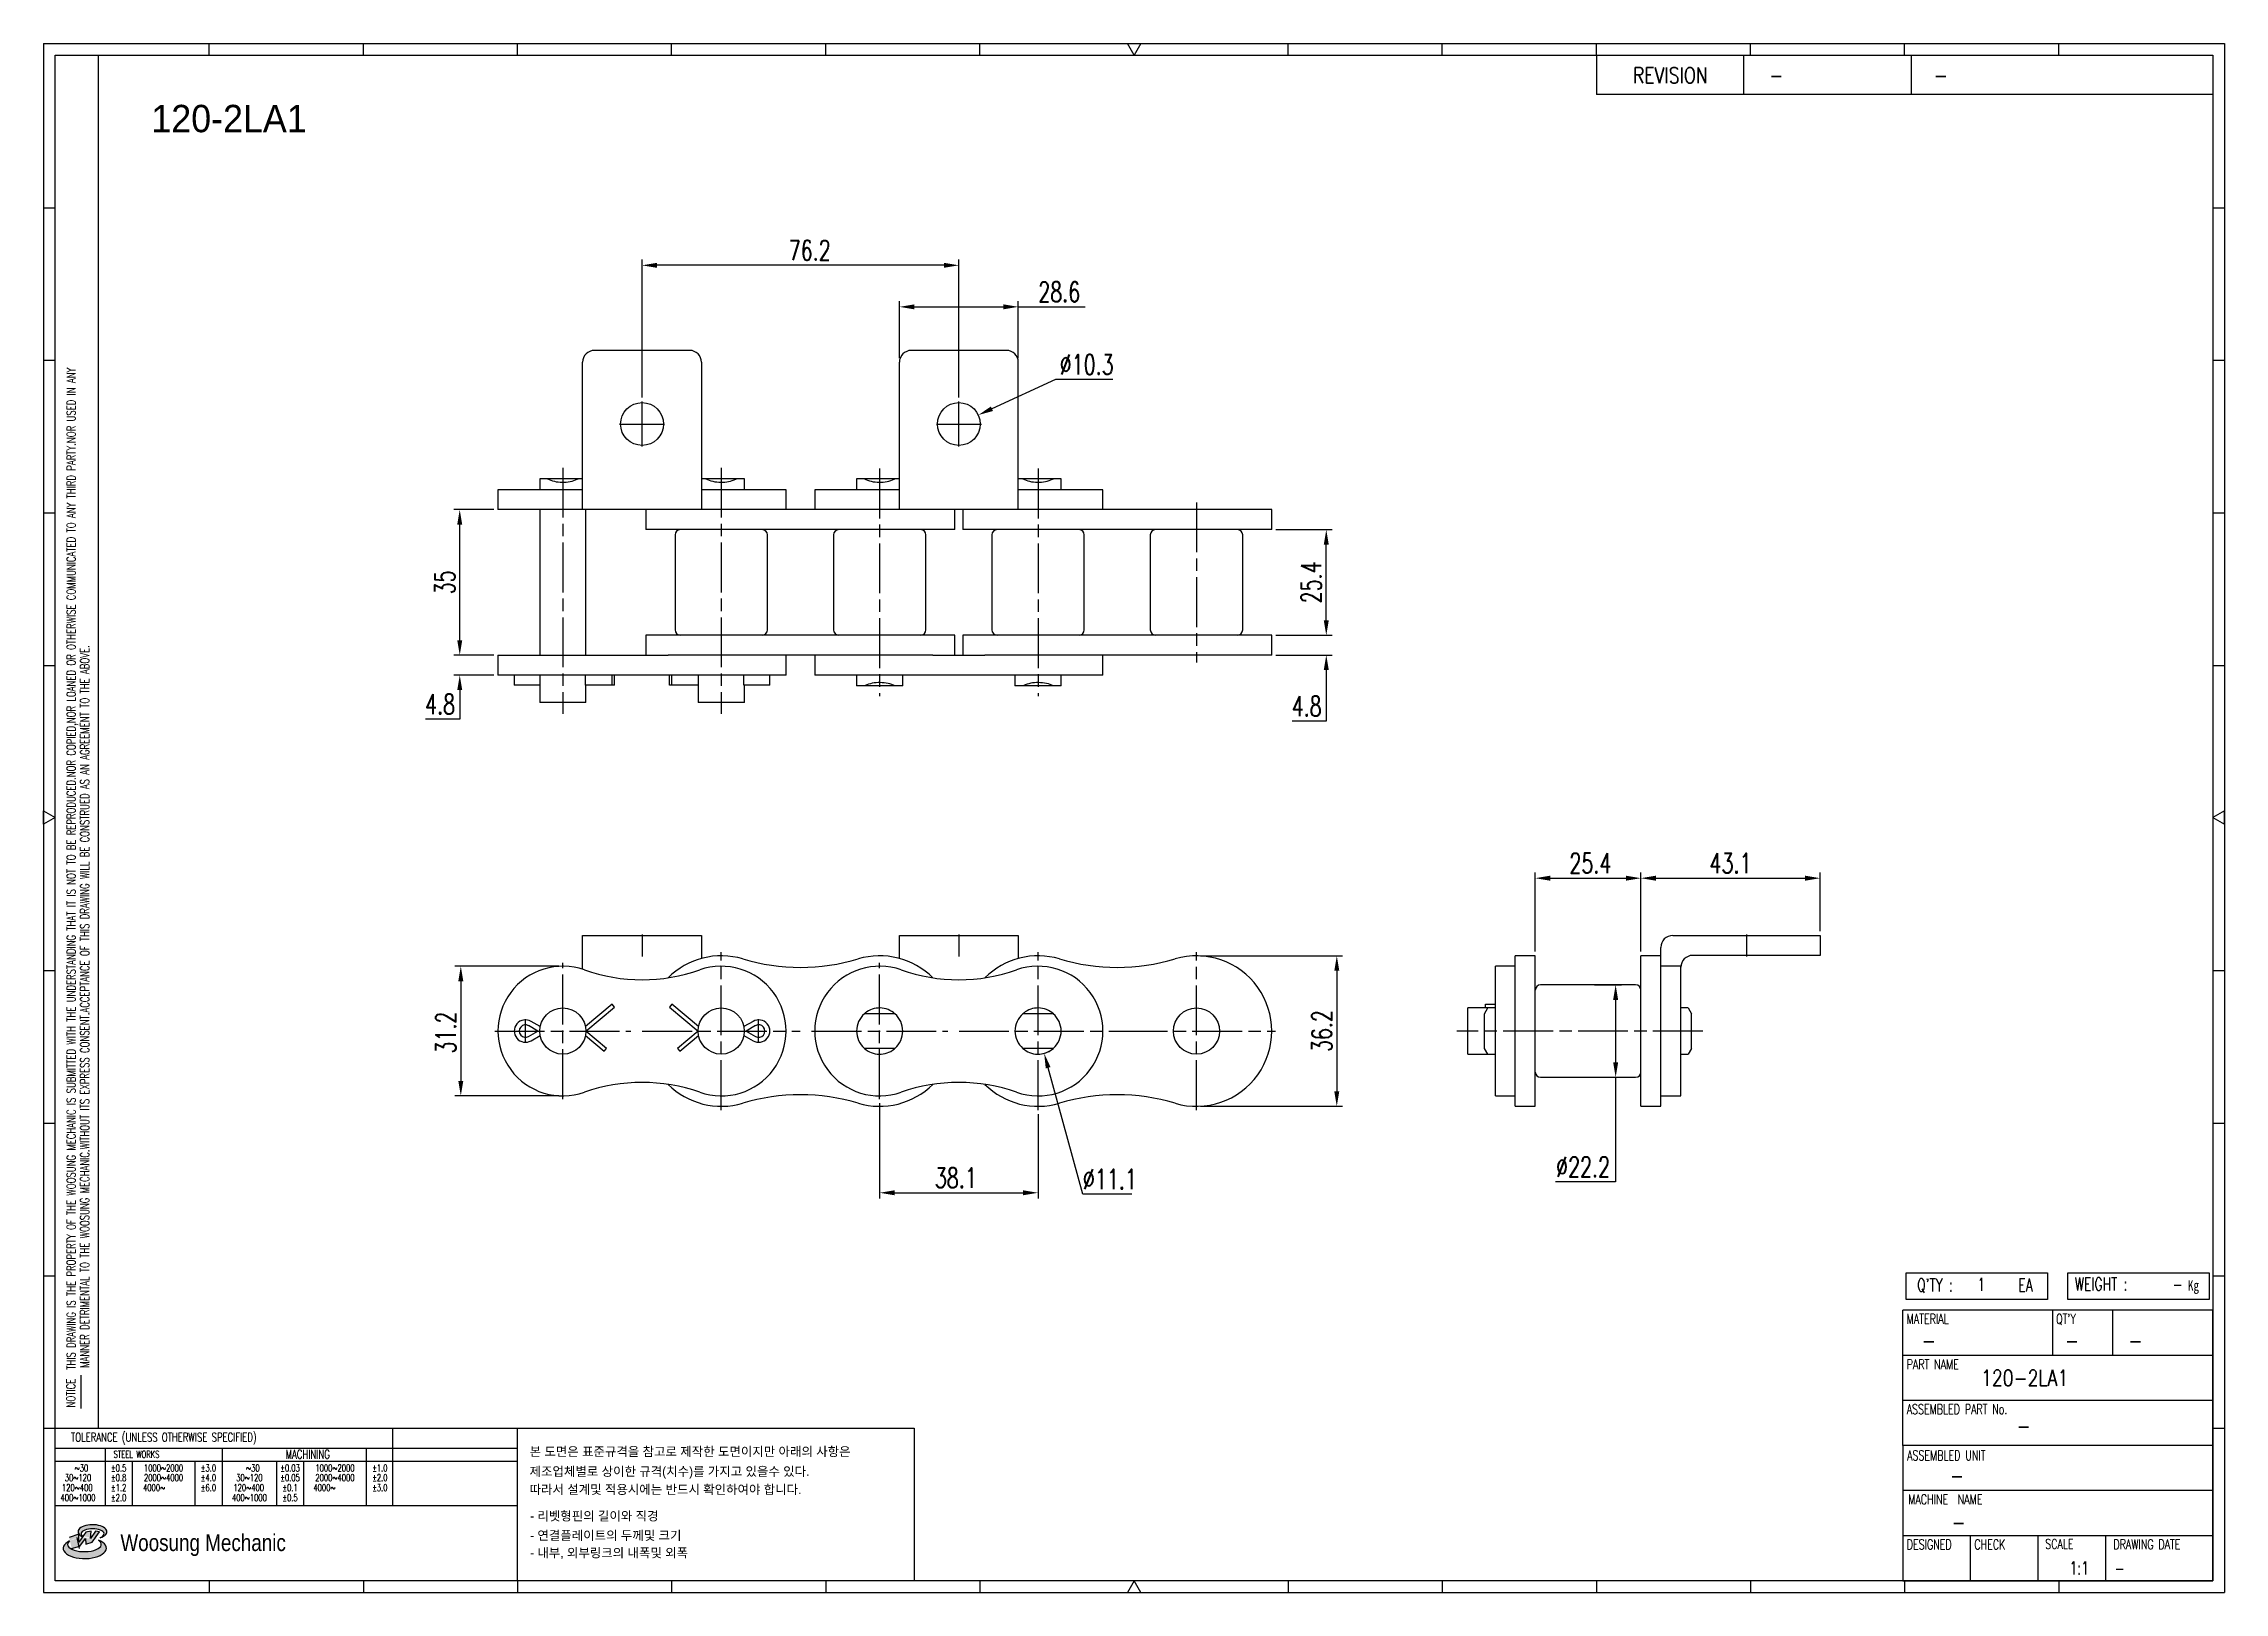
# Model space of a CAD drawing. Header units: millimetres. Extents: x 2112 to 2637, y -1054 to -681.
import ezdxf
from ezdxf.enums import TextEntityAlignment as Align

# ---------------------------------------------------------------- set-up
doc = ezdxf.new("R2010")
doc.units = ezdxf.units.MM
doc.linetypes.add('AM_ISO08W050', pattern=[18, 12, -1.5, 3, -1.5])
doc.layers.get('Defpoints').update_dxf_attribs({"color": 80})
doc.layers.add('CL2', color=4, linetype='AM_ISO08W050', lineweight=25)
for name, color, linetype in [('S-DIM', 7, 'Continuous'), ('TITLE', 7, 'Continuous'), ('도면레이아웃', 7, 'Continuous')]:
    doc.layers.add(name, color=color, linetype=linetype)
doc.styles.add('HAN', font='ROMANS.shx', dxfattribs={"width": 0.7, "bigfont": 'whgtxt.shx'})
doc.styles.add('HKD_ST2', font='romans.shx', dxfattribs={"width": 0.7, "height": 4, "bigfont": '@extfont2.shx'})
doc.styles.add('HSG', font='SIMPLEX.shx', dxfattribs={"width": 0.7, "bigfont": 'HSG.shx'})
doc.styles.add('MtXpl_', font='Gulim.ttf')
doc.styles.add('SLDTEXTSTYLE4', font='arial.ttf', dxfattribs={"width": 0.8})
doc.dimstyles.new('AP2', dxfattribs={"dimscale": 2, "dimtxt": 2.4, "dimasz": 1.8, "dimexe": 0.7, "dimexo": 0.5, "dimgap": 0.6, "dimtad": 1, "dimtoh": 1, "dimdec": 1, "dimrnd": 0.01, "dimzin": 9, "dimdsep": 46, "dimtxsty": 'HSG', "dimcen": 0, "dimclrd": 251, "dimclre": 251, "dimclrt": 60, "dimazin": 2, "dimtp": 1, "dimtm": 1, "dimtfac": 0.5, "dimtdec": 1, "dimtofl": 0, "dimtmove": 0, "dimatfit": 3, "dimfxl": 0, "dimtvp": 1, "dimtolj": 2, "dimlwd": -1, "dimlwe": -1, "dimarcsym": 0})

msp = doc.modelspace()

# ---------------------------------------------------------------- texts
at = {"color": 254, "style": 'MtXpl_'}
msp.add_text('120-2LA1', height=6.586, dxfattribs=at).set_placement((2138.07, -702.63))
at = {"style": 'HAN', "width": 0.8}
msp.add_text('120-2LA1', height=3.8, dxfattribs=at).set_placement((2578.15, -1004.15))
at = {"color": 140, "style": 'MtXpl_'}
for s, p in [('본 도면은 표준규격을 참고로 제작한 도면이지만 아래의 사항은', (2229.04, -1021.06)), ('제조업체별로 상이한 규격(치수)를 가지고 있을수 있다.', (2229.04, -1025.83)), ('따라서 설계및 적용시에는 반드시 확인하여야 합니다.', (2229.04, -1030.18)), ('- 리벳형핀의 길이와 직경', (2229.16, -1036.56)), ('- 연결플레이트의 두께및 크기', (2229.16, -1041.23)), ('- 내부, 외부링크의 내폭및 외폭', (2229.16, -1045.42))]:
    msp.add_text(s, height=2.1952, dxfattribs=at).set_placement(p)

# ---------------------------------------------------------------- blocks, each defined once
blk = doc.blocks.new('MAST')
at = {"layer": '도면레이아웃'}
h = blk.add_hatch(color=10, dxfattribs=at)
h.paths.add_polyline_path([(1.544, 35.177), (1.554, 34.966), (1.779, 35.034), (2.054, 35.422), (1.908, 35.446), (1.728, 35.167), (1.741, 35.439), (1.547, 35.405), (1.292, 35.041), (1.295, 35.33), (0.943, 35.208), (1.03, 34.8), (1.336, 34.885)])
edge = h.paths.add_edge_path()
edge.add_ellipse((1.795, 35.421), major_axis=(-0.53, 0), ratio=0.487785, start_angle=122.36065, end_angle=403.39574)
edge.add_line((1.411, 35.244), (1.419, 35.261))
edge.add_ellipse((1.798, 35.344), major_axis=(-0.423, 0), ratio=0.444396, start_angle=131.58977, end_angle=386.19408, ccw=False)
edge = h.paths.add_edge_path()
edge.add_ellipse((1.512, 34.815), major_axis=(-0.793, 0), ratio=0.480113, start_angle=314.67633, end_angle=590.85213)
edge.add_ellipse((1.501, 34.958), major_axis=(-0.62, 0), ratio=0.43311, start_angle=331.7024, end_angle=574.42495, ccw=False)
at = {"color": 140}
for p, q in [((0, 90.118), (80.15, 90.118)), ((0, 90.118), (0, 33.191)), ((80.15, 90.118), (80.15, 33.191)), ((57.068, 89.693), (57.068, 88.246)), ((62.47, 89.693), (62.47, 88.246)), ((68.635, 89.693), (68.635, 88.246)), ((79.725, 88.246), (57.068, 88.246)), ((68.449, 43.961), (68.449, 44.936)), ((68.449, 44.936), (73.654, 44.936)), ((73.654, 44.936), (73.654, 43.961)), ((74.39, 43.961), (74.39, 44.936)), ((74.39, 44.936), (79.595, 44.936)), ((79.595, 44.936), (79.595, 43.961)), ((68.336, 38.59), (68.336, 43.563)), ((79.725, 43.563), (68.336, 43.563)), ((73.654, 43.961), (68.449, 43.961)), ((73.827, 43.563), (73.827, 41.905)), ((79.595, 43.961), (74.39, 43.961)), ((76.037, 43.563), (76.037, 41.905)), ((79.725, 38.59), (79.725, 43.563)), ((79.725, 41.905), (68.336, 41.905)), ((79.725, 40.248), (68.336, 40.248)), ((68.336, 38.59), (68.336, 33.616)), ((79.725, 38.59), (68.336, 38.59)), ((79.725, 33.616), (79.725, 38.59)), ((79.725, 36.932), (68.336, 36.932)), ((79.725, 35.274), (68.336, 35.274)), ((70.822, 33.616), (70.822, 35.274)), ((73.309, 33.616), (73.309, 35.274)), ((75.796, 33.616), (75.796, 35.274)), ((0, 33.191), (80.15, 33.191)), ((68.336, 33.616), (79.725, 33.616))]:
    blk.add_line(p, q, dxfattribs=at)
for p, q in [((6.089, 89.693), (6.089, 90.118)), ((11.753, 89.693), (11.753, 90.118)), ((17.418, 89.693), (17.418, 90.118)), ((23.082, 89.693), (23.082, 90.118)), ((28.746, 89.693), (28.746, 90.118)), ((34.411, 89.693), (34.411, 90.118)), ((45.739, 89.693), (45.739, 90.118)), ((51.404, 89.693), (51.404, 90.118)), ((57.068, 89.693), (57.068, 90.118)), ((62.732, 89.693), (62.732, 90.118)), ((68.397, 89.693), (68.397, 90.118)), ((74.061, 89.693), (74.061, 90.118)), ((0, 84.085), (0.425, 84.085)), ((79.725, 84.085), (80.15, 84.085)), ((0, 78.478), (0.425, 78.478)), ((79.725, 78.478), (80.15, 78.478)), ((0, 72.87), (0.425, 72.87)), ((79.725, 72.87), (80.15, 72.87)), ((0, 67.262), (0.425, 67.262)), ((79.725, 67.262), (80.15, 67.262)), ((0, 56.047), (0.425, 56.047)), ((79.725, 56.047), (80.15, 56.047)), ((0, 50.439), (0.425, 50.439)), ((79.725, 50.439), (80.15, 50.439)), ((0, 44.832), (0.425, 44.832)), ((79.725, 44.832), (80.15, 44.832)), ((1.377, 39.947), (1.377, 41.174)), ((0, 39.224), (0.425, 39.224)), ((79.725, 39.224), (80.15, 39.224)), ((6.089, 33.616), (6.089, 33.191)), ((11.753, 33.616), (11.753, 33.191)), ((17.418, 33.616), (17.418, 33.191)), ((23.082, 33.616), (23.082, 33.191)), ((28.746, 33.616), (28.746, 33.191)), ((34.411, 33.616), (34.411, 33.191)), ((45.739, 33.616), (45.739, 33.191)), ((51.404, 33.616), (51.404, 33.191)), ((57.068, 33.616), (57.068, 33.191)), ((62.732, 33.616), (62.732, 33.191)), ((68.397, 33.616), (68.397, 33.191)), ((74.061, 33.616), (74.061, 33.191))]:
    blk.add_line(p, q)
at = {"color": 2}
for p, q in [((2.017, 39.224), (2.017, 89.693)), ((0.425, 39.224), (17.418, 39.224)), ((0.425, 38.487), (17.418, 38.487)), ((2.257, 38.487), (2.257, 36.382)), ((6.557, 38.5), (6.557, 36.382)), ((11.857, 38.487), (11.857, 36.382)), ((12.816, 39.224), (12.816, 36.382)), ((17.418, 33.616), (17.418, 39.224)), ((0.425, 38.012), (17.418, 38.012)), ((3.257, 38.012), (3.257, 36.382)), ((5.557, 38.012), (5.557, 36.382)), ((8.557, 38.012), (8.557, 36.382)), ((9.557, 38.026), (9.557, 36.382)), ((0.425, 36.382), (17.418, 36.382))]:
    blk.add_line(p, q, dxfattribs=at)
for points in [[(40.075, 89.693), (39.83, 90.118), (40.32, 90.118)], [(0.425, 61.679), (0, 61.433), (0, 61.924)], [(79.725, 61.679), (80.15, 61.433), (80.15, 61.924)], [(40.075, 33.616), (39.83, 33.191), (40.32, 33.191)]]:
    blk.add_lwpolyline(points, close=True)
at = {"color": 140}
blk.add_lwpolyline([(0.425, 89.693), (79.725, 89.693), (79.725, 33.616), (0.425, 33.616)], close=True, dxfattribs=at)
at = {"layer": '도면레이아웃'}
for p, q in [((1.295, 35.33), (0.943, 35.208)), ((1.547, 35.405), (1.292, 35.041)), ((1.292, 35.041), (1.295, 35.33)), ((1.741, 35.439), (1.547, 35.405)), ((1.908, 35.446), (1.728, 35.167)), ((1.728, 35.167), (1.741, 35.439)), ((1.779, 35.034), (2.054, 35.422)), ((2.054, 35.422), (1.908, 35.446)), ((1.03, 34.8), (1.336, 34.885)), ((1.224, 35.208), (1.311, 34.8)), ((1.224, 35.208), (1.224, 35.208)), ((1.336, 34.885), (1.544, 35.177)), ((1.419, 35.261), (1.411, 35.244)), ((1.544, 35.177), (1.554, 34.966)), ((1.554, 34.966), (1.779, 35.034))]:
    blk.add_line(p, q, dxfattribs=at)
for centre, major_axis, ratio, start_param, end_param in [((1.795, 35.421), (-0.53, 0), 0.487785, 2.135596, 7.040584), ((1.798, 35.344), (-0.423, 0), 0.444396, 2.296675, 6.740358), ((1.512, 34.815), (-0.793, 0), 0.480113, 5.492138, 10.312315), ((1.501, 34.958), (-0.62, 0), 0.43311, 5.789299, 10.025607)]:
    blk.add_ellipse(centre, major_axis=major_axis, ratio=ratio, start_param=start_param, end_param=end_param, dxfattribs=at)
for s, height, style, width, p in [('REVISION', 0.5806, 'HAN', 0.8, (58.415, 88.664)), ('-', 0.581, 'HAN', 0.8, (63.426, 88.664)), ('-', 0.581, 'HAN', 0.8, (69.468, 88.664)), ("Q'TY : ", 0.4746, 'HKD_ST2', 0.7, (68.857, 44.253)), ('1', 0.475, 'HKD_ST2', 0.7, (71.071, 44.275)), ('EA', 0.4746, 'HKD_ST2', 0.7, (72.578, 44.253)), ('WEIGHT : ', 0.4746, 'HKD_ST2', 0.7, (74.65, 44.286)), ('-', 0.581, 'HAN', 0.8, (69.029, 42.157)), ('-', 0.581, 'HAN', 0.8, (74.289, 42.157)), ('-', 0.581, 'HAN', 0.8, (76.623, 42.157)), ('-', 0.581, 'HAN', 0.8, (72.515, 39.013)), ('-', 0.581, 'HAN', 0.8, (70.067, 37.189)), ('-', 0.581, 'HAN', 0.8, (70.126, 35.48)), ('1:1', 0.4746, 'HKD_ST2', 0.7, (74.458, 33.848)), ('-', 0.475, 'HKD_ST2', 0.7, (76.112, 33.837))]:
    blk.add_text(s, height=height, dxfattribs=dict(style=style, width=width)).set_placement(p)
at = {"color": 6, "style": 'HKD_ST2', "width": 0.7}
for s, p in [(' THIS DRAWING IS THE PROPERTY OF THE WOOSUNG MECHANIC IS SUBMITTED WITH THE UNDERSTANDING THAT IT IS NOT TO BE REPRODUCED.NOR COPIED,NOR LOANED OR OTHERWISE COMMUNICATED TO ANY THIRD PARTY.NOR USED IN ANY', (1.173, 41.217)), ('MANNER DETRIMENTAL TO THE WOOSUNG MECHANIC.WITHOUT ITS EXPRESS CONSENT.ACCEPTANCE OF THIS DRAWING WILL BE CONSTRUED AS AN AGREEMENT TO THE ABOVE.', (1.672, 41.447))]:
    blk.add_text(s, height=0.326266, rotation=90, dxfattribs=at).set_placement(p)
at = {"style": 'HKD_ST2', "width": 0.7}
blk.add_text('-', height=0.475, dxfattribs=at).set_placement((78.613, 44.286), align=Align.RIGHT)
at = {"color": 254, "style": 'HKD_ST2', "width": 0.7}
for s, height, p in [('MATERIAL', 0.3651, (68.474, 43.425)), ("QT'Y", 0.3651, (73.965, 43.425)), ('PART NAME', 0.3651, (68.474, 41.756)), ('ASSEMBLED PART No.', 0.36511, (68.474, 40.109)), ('ASSEMBLED UNIT', 0.36511, (68.49, 38.408)), ('MACHINE  NAME', 0.36511, (68.532, 36.794)), ('DESIGNED', 0.3651, (68.474, 35.136)), ('CHECK', 0.3651, (70.961, 35.136)), ('SCALE', 0.3651, (73.566, 35.153)), ('DRAWING DATE', 0.36511, (76.071, 35.141))]:
    blk.add_text(s, height=height, dxfattribs=at).set_placement(p, align=Align.TOP_LEFT)
at = {"style": 'HKD_ST2', "width": 0.7}
blk.add_text('NOTICE', height=0.3263, rotation=90, dxfattribs=at).set_placement((1.163, 39.988))
blk.add_text('TOLERANCE (UNLESS OTHERWISE SPECIFIED)', height=0.32627, dxfattribs=at).set_placement((4.417, 38.896), align=Align.MIDDLE_CENTER)
at = {"color": 4, "style": 'HKD_ST2', "width": 0.7}
for s, height, p in [('%%12630', 0.261, (1.389, 37.762)), ('1000%%1262000', 0.26101, (4.407, 37.762)), ('%%12630', 0.261, (7.689, 37.762)), ('1000%%1262000', 0.26101, (10.707, 37.762)), ('120%%126400', 0.26101, (1.237, 37.045)), ('30%%126120', 0.261, (1.263, 37.411)), ('4000%%126', 0.261, (4.061, 37.045)), ('2000%%1264000', 0.26101, (4.407, 37.411)), ('120%%126400', 0.26101, (7.537, 37.045)), ('30%%126120', 0.261, (7.563, 37.411)), ('4000%%126', 0.261, (10.321, 37.045)), ('2000%%1264000', 0.26101, (10.707, 37.411)), ('400%%1261000', 0.26101, (1.263, 36.67)), ('400%%1261000', 0.26101, (7.563, 36.67))]:
    blk.add_text(s, height=height, dxfattribs=at).set_placement(p, align=Align.MIDDLE_CENTER)
for s, height, p in [('%%P0.5', 0.261, (2.757, 37.762)), ('STEEL WORKS', 0.26101, (3.416, 38.268)), ('%%P3.0', 0.261, (6.057, 37.762)), ('%%P0.03', 0.261, (9.057, 37.762)), ('MACHINING', 0.3263, (9.707, 38.27)), ('%%P1.0', 0.261, (12.357, 37.762)), ('%%P0.8', 0.261, (2.757, 37.411)), ('%%P1.2', 0.261, (2.757, 37.045)), ('%%P4.0', 0.261, (6.057, 37.411)), ('%%P6.0', 0.261, (6.057, 37.045)), ('%%P0.05', 0.261, (9.057, 37.411)), ('%%P0.1', 0.261, (9.057, 37.045)), ('%%P2.0', 0.261, (12.357, 37.411)), ('%%P3.0', 0.261, (12.357, 37.045)), ('%%P2.0', 0.261, (2.757, 36.67)), ('%%P0.5', 0.261, (9.057, 36.67))]:
    blk.add_text(s, height=height, dxfattribs=at).set_placement(p, align=Align.MIDDLE)
at = {"color": 1, "style": 'SLDTEXTSTYLE4', "width": 0.8}
blk.add_text('Woosung Mechanic', height=0.61957, dxfattribs=at).set_placement((2.822, 34.711))
at = {"layer": 'TITLE', "width": 0.8}
blk.add_text('Kg', height=0.3789, dxfattribs=at).set_placement((78.807, 44.286))
blk = doc.blocks.new('*D2')
at = {"layer": 'Defpoints', "color": 0, "transparency": 16777216}
for p in [(2407.54, -823.61), (2407.54, -828.41), (2420.66, -823.61)]:
    blk.add_point(p, dxfattribs=at)
at = {"layer": 'S-DIM', "color": 251, "linetype": 'ByBlock', "transparency": 16777216}
for p, q in [((2420.66, -820.01), (2420.66, -816.41)), ((2408.54, -823.61), (2422.06, -823.61)), ((2408.54, -828.41), (2422.06, -828.41)), ((2420.66, -832.01), (2420.66, -844.26)), ((2420.66, -844.26), (2412.42, -844.26))]:
    blk.add_line(p, q, dxfattribs=at)
at = {"layer": 'S-DIM', "color": 251, "transparency": 16777216}
for points in [[(2420.06, -820.01), (2421.26, -820.01), (2420.66, -823.61)], [(2420.06, -832.01), (2421.26, -832.01), (2420.66, -828.41)]]:
    blk.add_solid(points, dxfattribs=at)
at = {"layer": 'S-DIM', "color": 60, "transparency": 16777216, "insert": (2415.94, -840.66), "char_height": 4.8, "attachment_point": 5, "style": 'HSG'}
blk.add_mtext('\\A2;4.8', dxfattribs=at)
blk = doc.blocks.new('*D3')
at = {"layer": 'Defpoints', "color": 0, "transparency": 16777216}
for p in [(2407.54, -798.21), (2420.66, -798.21), (2407.54, -823.61)]:
    blk.add_point(p, dxfattribs=at)
at = {"layer": 'S-DIM', "color": 251, "linetype": 'ByBlock', "transparency": 16777216}
for p, q in [((2408.54, -798.21), (2422.06, -798.21)), ((2420.66, -820.01), (2420.66, -801.81)), ((2408.54, -823.61), (2422.06, -823.61))]:
    blk.add_line(p, q, dxfattribs=at)
at = {"layer": 'S-DIM', "color": 251, "transparency": 16777216}
for points in [[(2420.06, -801.81), (2421.26, -801.81), (2420.66, -798.21)], [(2420.06, -820.01), (2421.26, -820.01), (2420.66, -823.61)]]:
    blk.add_solid(points, dxfattribs=at)
at = {"layer": 'S-DIM', "color": 60, "transparency": 16777216, "insert": (2417.06, -810.91), "char_height": 4.8, "attachment_point": 5, "rotation": 90, "style": 'HSG'}
blk.add_mtext('\\A2;25.4', dxfattribs=at)
blk = doc.blocks.new('*D4')
at = {"layer": 'Defpoints', "color": 0, "transparency": 16777216}
for p in [(2256.09, -734.64), (2256.09, -767.4), (2332.29, -767.4)]:
    blk.add_point(p, dxfattribs=at)
at = {"layer": 'S-DIM', "color": 251, "linetype": 'ByBlock', "transparency": 16777216}
for p, q in [((2256.09, -766.4), (2256.09, -733.24)), ((2332.29, -766.4), (2332.29, -733.24)), ((2328.69, -734.64), (2259.69, -734.64))]:
    blk.add_line(p, q, dxfattribs=at)
at = {"layer": 'S-DIM', "color": 251, "transparency": 16777216}
for points in [[(2259.69, -734.04), (2259.69, -735.24), (2256.09, -734.64)], [(2328.69, -734.04), (2328.69, -735.24), (2332.29, -734.64)]]:
    blk.add_solid(points, dxfattribs=at)
at = {"layer": 'S-DIM', "color": 60, "transparency": 16777216, "insert": (2296.42, -731.04), "char_height": 4.8, "attachment_point": 5, "style": 'HSG'}
blk.add_mtext('\\A2;76.2', dxfattribs=at)
blk = doc.blocks.new('*D5')
at = {"layer": 'Defpoints', "color": 0, "transparency": 16777216}
for p in [(2346.59, -744.63), (2317.99, -757.97), (2346.59, -757.97)]:
    blk.add_point(p, dxfattribs=at)
at = {"layer": 'S-DIM', "color": 251, "linetype": 'ByBlock', "transparency": 16777216}
for p, q in [((2317.99, -756.97), (2317.99, -743.23)), ((2321.59, -744.63), (2342.99, -744.63)), ((2346.59, -756.97), (2346.59, -743.23)), ((2346.59, -744.63), (2362.67, -744.63))]:
    blk.add_line(p, q, dxfattribs=at)
at = {"layer": 'S-DIM', "color": 251, "transparency": 16777216}
for points in [[(2321.59, -744.03), (2321.59, -745.23), (2317.99, -744.63)], [(2342.99, -744.03), (2342.99, -745.23), (2346.59, -744.63)]]:
    blk.add_solid(points, dxfattribs=at)
at = {"layer": 'S-DIM', "color": 60, "transparency": 16777216, "insert": (2356.43, -741.03), "char_height": 4.8, "attachment_point": 5, "style": 'HSG'}
blk.add_mtext('\\A2;28.6', dxfattribs=at)
blk = doc.blocks.new('*D6')
at = {"layer": 'Defpoints', "color": 0, "transparency": 16777216}
for p in [(2336.97, -770.65), (2327.61, -774.96)]:
    blk.add_point(p, dxfattribs=at)
at = {"layer": 'S-DIM', "color": 251, "linetype": 'ByBlock', "transparency": 16777216}
for p, q in [((2355.52, -762.1), (2340.24, -769.15)), ((2369.36, -762.1), (2355.52, -762.1))]:
    blk.add_line(p, q, dxfattribs=at)
at = {"layer": 'S-DIM', "color": 251, "transparency": 16777216}
blk.add_solid([(2339.99, -768.6), (2340.49, -769.69), (2336.97, -770.65)], dxfattribs=at)
at = {"layer": 'S-DIM', "color": 60, "transparency": 16777216, "insert": (2363.04, -758.5), "char_height": 4.8, "attachment_point": 5, "style": 'HSG'}
blk.add_mtext('\\A2;∅10.3', dxfattribs=at)
blk = doc.blocks.new('*D7')
at = {"layer": 'Defpoints', "color": 0, "transparency": 16777216}
for p in [(2212.24, -828.41), (2221.44, -828.41), (2221.44, -833.21)]:
    blk.add_point(p, dxfattribs=at)
at = {"layer": 'S-DIM', "color": 251, "linetype": 'ByBlock', "transparency": 16777216}
for p, q in [((2212.24, -824.81), (2212.24, -821.21)), ((2220.44, -828.41), (2210.84, -828.41)), ((2220.44, -833.21), (2210.84, -833.21)), ((2212.24, -836.81), (2212.24, -843.81)), ((2212.24, -843.81), (2204, -843.81))]:
    blk.add_line(p, q, dxfattribs=at)
at = {"layer": 'S-DIM', "color": 251, "transparency": 16777216}
for points in [[(2211.64, -824.81), (2212.84, -824.81), (2212.24, -828.41)], [(2211.64, -836.81), (2212.84, -836.81), (2212.24, -833.21)]]:
    blk.add_solid(points, dxfattribs=at)
at = {"layer": 'S-DIM', "color": 60, "transparency": 16777216, "insert": (2207.52, -840.21), "char_height": 4.8, "attachment_point": 5, "style": 'HSG'}
blk.add_mtext('\\A2;4.8', dxfattribs=at)
blk = doc.blocks.new('*D8')
at = {"layer": 'Defpoints', "color": 0, "transparency": 16777216}
for p in [(2212.24, -793.41), (2221.44, -793.41), (2221.44, -828.41)]:
    blk.add_point(p, dxfattribs=at)
at = {"layer": 'S-DIM', "color": 251, "linetype": 'ByBlock', "transparency": 16777216}
for p, q in [((2220.44, -793.41), (2210.84, -793.41)), ((2212.24, -824.81), (2212.24, -797.01)), ((2220.44, -828.41), (2210.84, -828.41))]:
    blk.add_line(p, q, dxfattribs=at)
at = {"layer": 'S-DIM', "color": 251, "transparency": 16777216}
for points in [[(2211.64, -797.01), (2212.84, -797.01), (2212.24, -793.41)], [(2211.64, -824.81), (2212.84, -824.81), (2212.24, -828.41)]]:
    blk.add_solid(points, dxfattribs=at)
at = {"layer": 'S-DIM', "color": 60, "transparency": 16777216, "insert": (2208.64, -810.91), "char_height": 4.8, "attachment_point": 5, "rotation": 90, "style": 'HSG'}
blk.add_mtext('\\A2;35', dxfattribs=at)
blk = doc.blocks.new('*D9')
at = {"layer": 'Defpoints', "color": 0, "transparency": 16777216}
for p in [(2237.04, -903.23), (2212.5, -934.43), (2237.04, -934.43)]:
    blk.add_point(p, dxfattribs=at)
at = {"layer": 'S-DIM', "color": 251, "linetype": 'ByBlock', "transparency": 16777216}
for p, q in [((2236.04, -903.23), (2211.1, -903.23)), ((2212.5, -906.83), (2212.5, -930.83)), ((2236.04, -934.43), (2211.1, -934.43))]:
    blk.add_line(p, q, dxfattribs=at)
at = {"layer": 'S-DIM', "color": 251, "transparency": 16777216}
for points in [[(2211.9, -906.83), (2213.1, -906.83), (2212.5, -903.23)], [(2211.9, -930.83), (2213.1, -930.83), (2212.5, -934.43)]]:
    blk.add_solid(points, dxfattribs=at)
at = {"layer": 'S-DIM', "color": 60, "transparency": 16777216, "insert": (2208.9, -919.19), "char_height": 4.8, "attachment_point": 5, "rotation": 90, "style": 'HSG'}
blk.add_mtext('\\A2;31.2', dxfattribs=at)
blk = doc.blocks.new('*D10')
at = {"layer": 'Defpoints', "color": 0, "transparency": 16777216}
for p in [(2389.44, -900.73), (2389.44, -936.93), (2423.19, -936.93)]:
    blk.add_point(p, dxfattribs=at)
at = {"layer": 'S-DIM', "color": 251, "linetype": 'ByBlock', "transparency": 16777216}
for p, q in [((2390.44, -900.73), (2424.59, -900.73)), ((2423.19, -904.33), (2423.19, -933.33)), ((2390.44, -936.93), (2424.59, -936.93))]:
    blk.add_line(p, q, dxfattribs=at)
at = {"layer": 'S-DIM', "color": 251, "transparency": 16777216}
for points in [[(2422.59, -904.33), (2423.79, -904.33), (2423.19, -900.73)], [(2422.59, -933.33), (2423.79, -933.33), (2423.19, -936.93)]]:
    blk.add_solid(points, dxfattribs=at)
at = {"layer": 'S-DIM', "color": 60, "transparency": 16777216, "insert": (2419.59, -918.83), "char_height": 4.8, "attachment_point": 5, "rotation": 90, "style": 'HSG'}
blk.add_mtext('\\A2;36.2', dxfattribs=at)
blk = doc.blocks.new('*D11')
at = {"layer": 'Defpoints', "color": 0, "transparency": 16777216}
for p in [(2313.24, -935.21), (2351.34, -937.84), (2351.34, -957.73)]:
    blk.add_point(p, dxfattribs=at)
at = {"layer": 'S-DIM', "color": 251, "linetype": 'ByBlock', "transparency": 16777216}
for p, q in [((2313.24, -936.21), (2313.24, -959.13)), ((2351.34, -938.84), (2351.34, -959.13)), ((2316.84, -957.73), (2347.74, -957.73))]:
    blk.add_line(p, q, dxfattribs=at)
at = {"layer": 'S-DIM', "color": 251, "transparency": 16777216}
for points in [[(2316.84, -957.13), (2316.84, -958.33), (2313.24, -957.73)], [(2347.74, -957.13), (2347.74, -958.33), (2351.34, -957.73)]]:
    blk.add_solid(points, dxfattribs=at)
at = {"layer": 'S-DIM', "color": 60, "transparency": 16777216, "insert": (2331.55, -954.13), "char_height": 4.8, "attachment_point": 5, "style": 'HSG'}
blk.add_mtext('\\A2;38.1', dxfattribs=at)
blk = doc.blocks.new('*D12')
at = {"layer": 'Defpoints', "color": 0, "transparency": 16777216}
for p in [(2349.87, -913.47), (2352.81, -924.19)]:
    blk.add_point(p, dxfattribs=at)
at = {"layer": 'S-DIM', "color": 251, "linetype": 'ByBlock', "transparency": 16777216}
for p, q in [((2362.11, -958.05), (2353.76, -927.66)), ((2373.87, -958.05), (2362.11, -958.05))]:
    blk.add_line(p, q, dxfattribs=at)
blk.add_arc((2351.34, -918.83), 5.55, 270.9071, 301.0954, dxfattribs=at)
at = {"layer": 'S-DIM', "color": 251, "transparency": 16777216}
blk.add_solid([(2354.34, -927.5), (2353.19, -927.82), (2352.81, -924.19)], dxfattribs=at)
at = {"layer": 'S-DIM', "color": 60, "transparency": 16777216, "insert": (2368.59, -954.45), "char_height": 4.8, "attachment_point": 5, "style": 'HSG'}
blk.add_mtext('\\A2;∅11.1', dxfattribs=at)
blk = doc.blocks.new('*D13')
at = {"layer": 'Defpoints', "color": 0, "transparency": 16777216}
for p in [(2496.33, -882.06), (2470.93, -900.73), (2496.33, -900.73)]:
    blk.add_point(p, dxfattribs=at)
at = {"layer": 'S-DIM', "color": 251, "linetype": 'ByBlock', "transparency": 16777216}
for p, q in [((2470.93, -899.73), (2470.93, -880.66)), ((2496.33, -899.73), (2496.33, -880.66)), ((2474.53, -882.06), (2492.73, -882.06))]:
    blk.add_line(p, q, dxfattribs=at)
at = {"layer": 'S-DIM', "color": 251, "transparency": 16777216}
for points in [[(2474.53, -881.46), (2474.53, -882.66), (2470.93, -882.06)], [(2492.73, -881.46), (2492.73, -882.66), (2496.33, -882.06)]]:
    blk.add_solid(points, dxfattribs=at)
at = {"layer": 'S-DIM', "color": 60, "transparency": 16777216, "insert": (2484.17, -878.46), "char_height": 4.8, "attachment_point": 5, "style": 'HSG'}
blk.add_mtext('\\A2;25.4', dxfattribs=at)
blk = doc.blocks.new('*D14')
at = {"layer": 'Defpoints', "color": 0, "transparency": 16777216}
for p in [(2539.43, -882.06), (2539.43, -895.83), (2496.33, -900.73)]:
    blk.add_point(p, dxfattribs=at)
at = {"layer": 'S-DIM', "color": 251, "linetype": 'ByBlock', "transparency": 16777216}
for p, q in [((2496.33, -899.73), (2496.33, -880.66)), ((2539.43, -894.83), (2539.43, -880.66)), ((2499.93, -882.06), (2535.83, -882.06))]:
    blk.add_line(p, q, dxfattribs=at)
at = {"layer": 'S-DIM', "color": 251, "transparency": 16777216}
for points in [[(2499.93, -881.46), (2499.93, -882.66), (2496.33, -882.06)], [(2535.83, -881.46), (2535.83, -882.66), (2539.43, -882.06)]]:
    blk.add_solid(points, dxfattribs=at)
at = {"layer": 'S-DIM', "color": 60, "transparency": 16777216, "insert": (2517.88, -878.46), "char_height": 4.8, "attachment_point": 5, "style": 'HSG'}
blk.add_mtext('\\A2;43.1', dxfattribs=at)
blk = doc.blocks.new('*D15')
at = {"layer": 'Defpoints', "color": 0, "transparency": 16777216}
for p in [(2484.17, -907.72), (2484.17, -929.95), (2490.26, -929.95)]:
    blk.add_point(p, dxfattribs=at)
at = {"layer": 'S-DIM', "color": 251, "linetype": 'ByBlock', "transparency": 16777216}
for p, q in [((2485.17, -907.72), (2491.66, -907.72)), ((2490.26, -911.32), (2490.26, -926.35)), ((2485.17, -929.95), (2491.66, -929.95)), ((2490.26, -929.95), (2490.26, -955.11)), ((2490.26, -955.11), (2475.78, -955.11))]:
    blk.add_line(p, q, dxfattribs=at)
at = {"layer": 'S-DIM', "color": 251, "transparency": 16777216}
for points in [[(2489.66, -911.32), (2490.86, -911.32), (2490.26, -907.72)], [(2489.66, -926.35), (2490.86, -926.35), (2490.26, -929.95)]]:
    blk.add_solid(points, dxfattribs=at)
at = {"layer": 'S-DIM', "color": 60, "transparency": 16777216, "insert": (2482.42, -951.51), "char_height": 4.8, "attachment_point": 5, "style": 'HSG'}
blk.add_mtext('\\A2;%%c22.2', dxfattribs=at)

# ---------------------------------------------------------------- dimensions: what is measured, and where the dimension line sits
at = {"layer": 'S-DIM'}
for base, p1, p2, picture, middle in [((2256.09, -734.64), (2332.29, -767.4), (2256.09, -767.4), '*D4', (2296.42, -734.64)), ((2346.59, -744.63), (2317.99, -757.97), (2346.59, -757.97), '*D5', (2356.43, -744.63)), ((2496.33, -882.06), (2470.93, -900.73), (2496.33, -900.73), '*D13', (2484.17, -882.06)), ((2351.34, -957.73), (2313.24, -935.21), (2351.34, -937.84), '*D11', (2331.55, -957.73))]:
    dim = msp.add_linear_dim(base=base, p1=p1, p2=p2, dimstyle='AP2', dxfattribs=at)
    dim.commit()
    dim.dimension.update_dxf_attribs({"geometry": picture, "text_midpoint": middle, "dimtype": 128})
for p1, p2, picture, middle in [((2327.61, -774.96), (2336.97, -770.65), '*D6', (2363.04, -762.1)), ((2349.87, -913.47), (2352.81, -924.19), '*D12', (2368.59, -958.05))]:
    dim = msp.add_diameter_dim_2p(p1=p1, p2=p2, dimstyle='AP2', dxfattribs=at)
    dim.commit()
    dim.dimension.update_dxf_attribs({"geometry": picture, "text_midpoint": middle, "dimtype": 131})
for base, p1, p2, picture, middle in [((2212.24, -793.41), (2221.44, -828.41), (2221.44, -793.41), '*D8', (2208.64, -810.91)), ((2420.66, -798.21), (2407.54, -823.61), (2407.54, -798.21), '*D3', (2417.06, -810.91))]:
    dim = msp.add_linear_dim(base=base, p1=p1, p2=p2, angle=90, dimstyle='AP2', override={"dimtmove": 1}, dxfattribs=at)
    dim.commit()
    dim.dimension.update_dxf_attribs({"geometry": picture, "text_midpoint": middle})
for base, p1, p2, picture, middle in [((2420.66, -823.61), (2407.54, -828.41), (2407.54, -823.61), '*D2', (2415.94, -844.26)), ((2212.24, -828.41), (2221.44, -833.21), (2221.44, -828.41), '*D7', (2207.52, -843.81)), ((2423.19, -936.93), (2389.44, -900.73), (2389.44, -936.93), '*D10', (2423.19, -918.83)), ((2212.5, -934.43), (2237.04, -903.23), (2237.04, -934.43), '*D9', (2212.5, -919.19))]:
    dim = msp.add_linear_dim(base=base, p1=p1, p2=p2, angle=90, dimstyle='AP2', dxfattribs=at)
    dim.commit()
    dim.dimension.update_dxf_attribs({"geometry": picture, "text_midpoint": middle, "dimtype": 128})
dim = msp.add_linear_dim(base=(2539.43, -882.06), p1=(2496.33, -900.73), p2=(2539.43, -895.83), dimstyle='AP2', override={"dimtmove": 1}, dxfattribs=at)
dim.commit()
dim.dimension.update_dxf_attribs({"geometry": '*D14', "text_midpoint": (2517.88, -878.46)})
dim = msp.add_linear_dim(base=(2490.26, -929.95), p1=(2484.17, -907.72), p2=(2484.17, -929.95), angle=90, text='%%c<>', dimstyle='AP2', dxfattribs=at)
dim.commit()
dim.dimension.update_dxf_attribs({"geometry": '*D15', "text_midpoint": (2482.42, -955.11), "dimtype": 128})

# ---------------------------------------------------------------- linework, layer by layer
for p, q in [((2267.53, -755.11), (2244.65, -755.11)), ((2343.73, -755.11), (2320.85, -755.11)), ((2241.79, -793.41), (2241.79, -757.97)), ((2270.39, -757.97), (2270.39, -793.41)), ((2317.99, -793.41), (2317.99, -757.97)), ((2346.59, -793.41), (2346.59, -757.97)), ((2231.49, -786.01), (2231.49, -788.61)), ((2241.79, -786.01), (2231.49, -786.01)), ((2233.37, -786.01), (2233.74, -786.18)), ((2233.74, -786.18), (2234.15, -786.34)), ((2234.15, -786.34), (2234.57, -786.47)), ((2234.57, -786.47), (2235.01, -786.59)), ((2235.01, -786.59), (2235.47, -786.68)), ((2235.47, -786.68), (2235.94, -786.75)), ((2235.94, -786.75), (2236.42, -786.79)), ((2237.87, -786.77), (2238.35, -786.72)), ((2238.35, -786.72), (2238.81, -786.64)), ((2238.81, -786.64), (2239.26, -786.54)), ((2239.26, -786.54), (2239.7, -786.42)), ((2239.7, -786.42), (2240.11, -786.27)), ((2240.11, -786.27), (2240.51, -786.11)), ((2240.51, -786.11), (2240.72, -786.01)), ((2280.7, -786.01), (2270.39, -786.01)), ((2271.47, -786.01), (2271.84, -786.18)), ((2271.84, -786.18), (2272.25, -786.34)), ((2272.25, -786.34), (2272.67, -786.47)), ((2272.67, -786.47), (2273.11, -786.59)), ((2273.11, -786.59), (2273.57, -786.68)), ((2273.57, -786.68), (2274.04, -786.75)), ((2274.04, -786.75), (2274.52, -786.79)), ((2275.97, -786.77), (2276.45, -786.72)), ((2276.45, -786.72), (2276.91, -786.64)), ((2276.91, -786.64), (2277.36, -786.54)), ((2277.36, -786.54), (2277.8, -786.42)), ((2277.8, -786.42), (2278.21, -786.27)), ((2278.21, -786.27), (2278.61, -786.11)), ((2278.61, -786.11), (2278.82, -786.01)), ((2280.7, -788.61), (2280.7, -786.01)), ((2307.69, -786.01), (2307.69, -788.61)), ((2317.99, -786.01), (2307.69, -786.01)), ((2309.57, -786.01), (2309.94, -786.18)), ((2309.94, -786.18), (2310.35, -786.34)), ((2310.35, -786.34), (2310.77, -786.47)), ((2310.77, -786.47), (2311.21, -786.59)), ((2311.21, -786.59), (2311.67, -786.68)), ((2311.67, -786.68), (2312.14, -786.75)), ((2312.14, -786.75), (2312.62, -786.79)), ((2314.07, -786.77), (2314.55, -786.72)), ((2314.55, -786.72), (2315.01, -786.64)), ((2315.01, -786.64), (2315.46, -786.54)), ((2315.46, -786.54), (2315.9, -786.42)), ((2315.9, -786.42), (2316.31, -786.27)), ((2316.31, -786.27), (2316.71, -786.11)), ((2316.71, -786.11), (2316.92, -786.01)), ((2356.9, -786.01), (2346.59, -786.01)), ((2347.67, -786.01), (2348.04, -786.18)), ((2348.04, -786.18), (2348.45, -786.34)), ((2348.45, -786.34), (2348.87, -786.47)), ((2348.87, -786.47), (2349.31, -786.59)), ((2349.31, -786.59), (2349.77, -786.68)), ((2349.77, -786.68), (2350.24, -786.75)), ((2350.24, -786.75), (2350.72, -786.79)), ((2352.17, -786.77), (2352.65, -786.72)), ((2352.65, -786.72), (2353.11, -786.64)), ((2353.11, -786.64), (2353.56, -786.54)), ((2353.56, -786.54), (2354, -786.42)), ((2354, -786.42), (2354.41, -786.27)), ((2354.41, -786.27), (2354.81, -786.11)), ((2354.81, -786.11), (2355.02, -786.01)), ((2356.9, -788.61), (2356.9, -786.01)), ((2241.79, -788.61), (2221.44, -788.61)), ((2221.44, -788.61), (2221.44, -793.41)), ((2236.42, -786.79), (2236.9, -786.81)), ((2236.9, -786.81), (2237.39, -786.8)), ((2237.39, -786.8), (2237.87, -786.77)), ((2290.74, -788.61), (2270.39, -788.61)), ((2274.52, -786.79), (2275, -786.81)), ((2275, -786.81), (2275.49, -786.8)), ((2275.49, -786.8), (2275.97, -786.77)), ((2290.74, -793.41), (2290.74, -788.61)), ((2317.99, -788.61), (2297.64, -788.61)), ((2297.64, -788.61), (2297.64, -793.41)), ((2312.62, -786.79), (2313.1, -786.81)), ((2313.1, -786.81), (2313.59, -786.8)), ((2313.59, -786.8), (2314.07, -786.77)), ((2366.94, -788.61), (2346.59, -788.61)), ((2350.72, -786.79), (2351.2, -786.81)), ((2351.2, -786.81), (2351.69, -786.8)), ((2351.69, -786.8), (2352.17, -786.77)), ((2366.94, -793.41), (2366.94, -788.61)), ((2270.39, -793.41), (2221.44, -793.41)), ((2231.49, -793.41), (2231.49, -828.41)), ((2242.6, -828.41), (2242.6, -793.41)), ((2257.04, -793.41), (2257.04, -798.21)), ((2317.99, -793.41), (2270.39, -793.41)), ((2346.59, -793.41), (2317.99, -793.41)), ((2331.34, -798.21), (2331.34, -793.41)), ((2333.24, -793.41), (2333.24, -798.21)), ((2407.54, -793.41), (2346.59, -793.41)), ((2407.54, -798.21), (2407.54, -793.41)), ((2331.34, -798.21), (2257.04, -798.21)), ((2264.03, -799.48), (2264.03, -822.34)), ((2286.26, -822.34), (2286.26, -799.48)), ((2302.13, -799.48), (2302.13, -822.34)), ((2324.36, -822.34), (2324.36, -799.48)), ((2407.54, -798.21), (2333.24, -798.21)), ((2340.23, -799.48), (2340.23, -822.34)), ((2362.46, -822.34), (2362.46, -799.48)), ((2378.33, -799.48), (2378.33, -822.34)), ((2400.56, -822.34), (2400.56, -799.48)), ((2221.44, -828.41), (2262.37, -828.41)), ((2221.44, -828.41), (2221.44, -833.21)), ((2257.04, -823.61), (2257.04, -828.41)), ((2331.34, -823.61), (2257.04, -823.61)), ((2326.02, -828.41), (2262.37, -828.41)), ((2290.74, -833.21), (2290.74, -828.41)), ((2297.64, -828.41), (2297.64, -833.21)), ((2326.02, -828.41), (2338.57, -828.41)), ((2331.34, -828.41), (2331.34, -823.61)), ((2333.24, -823.61), (2333.24, -828.41)), ((2407.54, -823.61), (2333.24, -823.61)), ((2407.54, -828.41), (2338.57, -828.41)), ((2366.94, -833.21), (2366.94, -828.41)), ((2407.54, -828.41), (2407.54, -823.61)), ((2290.74, -833.21), (2221.44, -833.21)), ((2225.36, -833.21), (2225.36, -835.61)), ((2231.59, -835.61), (2231.59, -833.21)), ((2242.49, -835.61), (2242.49, -833.21)), ((2248.9, -835.61), (2248.9, -833.21)), ((2249.48, -835.61), (2249.48, -833.21)), ((2262.71, -835.61), (2262.71, -833.21)), ((2263.28, -835.61), (2263.28, -833.21)), ((2269.69, -835.61), (2269.69, -833.21)), ((2280.59, -835.61), (2280.59, -833.21)), ((2286.83, -835.61), (2286.83, -833.21)), ((2366.94, -833.21), (2297.64, -833.21)), ((2307.69, -833.21), (2307.69, -835.81)), ((2318.8, -835.81), (2318.8, -833.21)), ((2345.79, -833.21), (2345.79, -835.81)), ((2356.9, -835.81), (2356.9, -833.21)), ((2231.59, -835.61), (2225.36, -835.61)), ((2231.49, -835.61), (2231.49, -839.81)), ((2249.48, -835.61), (2242.49, -835.61)), ((2242.6, -839.81), (2242.6, -835.61)), ((2269.69, -835.61), (2262.71, -835.61)), ((2269.59, -835.61), (2269.59, -839.81)), ((2286.83, -835.61), (2280.59, -835.61)), ((2280.7, -839.81), (2280.7, -835.61)), ((2318.8, -835.81), (2307.69, -835.81)), ((2309.78, -835.71), (2309.57, -835.81)), ((2310.17, -835.54), (2309.78, -835.71)), ((2310.58, -835.4), (2310.17, -835.54)), ((2311.02, -835.27), (2310.58, -835.4)), ((2311.47, -835.17), (2311.02, -835.27)), ((2311.94, -835.1), (2311.47, -835.17)), ((2312.41, -835.04), (2311.94, -835.1)), ((2312.89, -835.01), (2312.41, -835.04)), ((2313.38, -835.01), (2312.89, -835.01)), ((2313.86, -835.03), (2313.38, -835.01)), ((2314.34, -835.07), (2313.86, -835.03)), ((2314.81, -835.14), (2314.34, -835.07)), ((2315.27, -835.23), (2314.81, -835.14)), ((2315.71, -835.34), (2315.27, -835.23)), ((2316.14, -835.48), (2315.71, -835.34)), ((2316.54, -835.63), (2316.14, -835.48)), ((2316.92, -835.81), (2316.54, -835.63)), ((2356.9, -835.81), (2345.79, -835.81)), ((2347.88, -835.71), (2347.67, -835.81)), ((2348.27, -835.54), (2347.88, -835.71)), ((2348.68, -835.4), (2348.27, -835.54)), ((2349.12, -835.27), (2348.68, -835.4)), ((2349.57, -835.17), (2349.12, -835.27)), ((2350.04, -835.1), (2349.57, -835.17)), ((2350.51, -835.04), (2350.04, -835.1)), ((2350.99, -835.01), (2350.51, -835.04)), ((2351.48, -835.01), (2350.99, -835.01)), ((2351.96, -835.03), (2351.48, -835.01)), ((2352.44, -835.07), (2351.96, -835.03)), ((2352.91, -835.14), (2352.44, -835.07)), ((2353.37, -835.23), (2352.91, -835.14)), ((2353.81, -835.34), (2353.37, -835.23)), ((2354.24, -835.48), (2353.81, -835.34)), ((2354.64, -835.63), (2354.24, -835.48)), ((2355.02, -835.81), (2354.64, -835.63)), ((2242.6, -839.81), (2231.49, -839.81)), ((2280.7, -839.81), (2269.59, -839.81)), ((2241.79, -903.97), (2241.79, -895.83)), ((2241.79, -895.83), (2270.39, -895.83)), ((2270.39, -895.83), (2270.39, -901.37)), ((2317.99, -895.83), (2346.59, -895.83)), ((2317.99, -901.37), (2317.99, -895.83)), ((2346.59, -895.83), (2346.59, -901.37)), ((2503.99, -895.83), (2539.43, -895.83)), ((2539.43, -895.83), (2539.43, -900.63)), ((2470.93, -900.73), (2466.13, -900.73)), ((2466.13, -936.93), (2466.13, -900.73)), ((2470.93, -936.93), (2470.93, -900.73)), ((2501.13, -900.73), (2496.33, -900.73)), ((2496.33, -936.93), (2496.33, -900.73)), ((2501.13, -900.73), (2501.13, -898.69)), ((2501.13, -936.93), (2501.13, -900.73)), ((2539.43, -900.63), (2508.79, -900.63)), ((2466.13, -903.23), (2461.33, -903.23)), ((2461.33, -934.43), (2461.33, -903.23)), ((2505.93, -903.23), (2501.13, -903.23)), ((2505.93, -934.43), (2505.93, -903.23)), ((2248.9, -912.38), (2242.49, -917.76)), ((2249.48, -913.06), (2248.9, -912.38)), ((2263.28, -912.38), (2262.71, -913.06)), ((2269.69, -917.76), (2263.28, -912.38)), ((2458.93, -912.38), (2461.33, -912.38)), ((2458.93, -913.28), (2458.93, -912.38)), ((2495.06, -907.72), (2472.2, -907.72)), ((2231.05, -918.83), (2228.8, -917.53)), ((2231.59, -917.76), (2229.41, -916.49)), ((2242.6, -918.83), (2249.48, -913.06)), ((2262.71, -913.06), (2269.59, -918.83)), ((2282.78, -916.49), (2280.59, -917.76)), ((2283.38, -917.53), (2281.13, -918.83)), ((2309.78, -914.49), (2309.57, -914.66)), ((2316.92, -914.66), (2309.57, -914.66)), ((2310.17, -914.2), (2309.78, -914.49)), ((2310.58, -913.95), (2310.17, -914.2)), ((2311.02, -913.74), (2310.58, -913.95)), ((2311.47, -913.57), (2311.02, -913.74)), ((2311.94, -913.43), (2311.47, -913.57)), ((2312.41, -913.34), (2311.94, -913.43)), ((2312.89, -913.29), (2312.41, -913.34)), ((2313.38, -913.28), (2312.89, -913.29)), ((2313.86, -913.31), (2313.38, -913.28)), ((2314.34, -913.39), (2313.86, -913.31)), ((2314.81, -913.5), (2314.34, -913.39)), ((2315.27, -913.66), (2314.81, -913.5)), ((2315.71, -913.86), (2315.27, -913.66)), ((2316.14, -914.09), (2315.71, -913.86)), ((2316.54, -914.36), (2316.14, -914.09)), ((2316.92, -914.66), (2316.54, -914.36)), ((2347.88, -914.49), (2347.67, -914.66)), ((2355.02, -914.66), (2347.67, -914.66)), ((2348.27, -914.2), (2347.88, -914.49)), ((2348.68, -913.95), (2348.27, -914.2)), ((2349.12, -913.74), (2348.68, -913.95)), ((2349.57, -913.57), (2349.12, -913.74)), ((2350.04, -913.43), (2349.57, -913.57)), ((2350.51, -913.34), (2350.04, -913.43)), ((2350.99, -913.29), (2350.51, -913.34)), ((2351.48, -913.28), (2350.99, -913.29)), ((2351.96, -913.31), (2351.48, -913.28)), ((2352.44, -913.39), (2351.96, -913.31)), ((2352.91, -913.5), (2352.44, -913.39)), ((2353.37, -913.66), (2352.91, -913.5)), ((2353.81, -913.86), (2353.37, -913.66)), ((2354.24, -914.09), (2353.81, -913.86)), ((2354.64, -914.36), (2354.24, -914.09)), ((2355.02, -914.66), (2354.64, -914.36)), ((2454.73, -924.39), (2454.73, -913.28)), ((2459.54, -913.28), (2454.73, -913.28)), ((2458.73, -914.66), (2459.54, -913.28)), ((2458.73, -923), (2458.73, -914.66)), ((2461.33, -913.28), (2459.54, -913.28)), ((2507.73, -913.28), (2505.93, -913.28)), ((2507.73, -913.28), (2508.53, -914.66)), ((2508.53, -923), (2508.53, -914.66)), ((2228.8, -920.13), (2231.05, -918.83)), ((2229.41, -921.17), (2231.59, -919.91)), ((2242.49, -919.91), (2246.98, -923.67)), ((2247.55, -922.99), (2242.6, -918.83)), ((2246.98, -923.67), (2247.55, -922.99)), ((2269.59, -918.83), (2264.63, -922.99)), ((2264.63, -922.99), (2265.2, -923.67)), ((2265.2, -923.67), (2269.69, -919.91)), ((2280.59, -919.91), (2282.78, -921.17)), ((2281.13, -918.83), (2283.38, -920.13)), ((2309.57, -923), (2309.94, -923.3)), ((2316.92, -923), (2309.57, -923)), ((2316.71, -923.17), (2316.92, -923)), ((2347.67, -923), (2348.04, -923.3)), ((2355.02, -923), (2347.67, -923)), ((2354.81, -923.17), (2355.02, -923)), ((2459.54, -924.39), (2458.73, -923)), ((2508.53, -923), (2507.73, -924.39)), ((2309.94, -923.3), (2310.35, -923.57)), ((2310.35, -923.57), (2310.77, -923.81)), ((2310.77, -923.81), (2311.21, -924)), ((2311.21, -924), (2311.67, -924.16)), ((2311.67, -924.16), (2312.14, -924.28)), ((2312.14, -924.28), (2312.62, -924.35)), ((2312.62, -924.35), (2313.1, -924.38)), ((2313.1, -924.38), (2313.59, -924.38)), ((2313.59, -924.38), (2314.07, -924.32)), ((2314.07, -924.32), (2314.55, -924.23)), ((2314.55, -924.23), (2315.01, -924.1)), ((2315.01, -924.1), (2315.46, -923.92)), ((2315.46, -923.92), (2315.9, -923.71)), ((2315.9, -923.71), (2316.31, -923.46)), ((2316.31, -923.46), (2316.71, -923.17)), ((2348.04, -923.3), (2348.45, -923.57)), ((2348.45, -923.57), (2348.87, -923.81)), ((2348.87, -923.81), (2349.31, -924)), ((2349.31, -924), (2349.77, -924.16)), ((2349.77, -924.16), (2350.24, -924.28)), ((2350.24, -924.28), (2350.72, -924.35)), ((2350.72, -924.35), (2351.2, -924.38)), ((2351.2, -924.38), (2351.69, -924.38)), ((2351.69, -924.38), (2352.17, -924.32)), ((2352.17, -924.32), (2352.65, -924.23)), ((2352.65, -924.23), (2353.11, -924.1)), ((2353.11, -924.1), (2353.56, -923.92)), ((2353.56, -923.92), (2354, -923.71)), ((2354, -923.71), (2354.41, -923.46)), ((2354.41, -923.46), (2354.81, -923.17)), ((2454.73, -924.39), (2459.54, -924.39)), ((2459.54, -924.39), (2461.33, -924.39)), ((2505.93, -924.39), (2507.73, -924.39)), ((2472.2, -929.95), (2495.06, -929.95)), ((2461.33, -934.43), (2466.13, -934.43)), ((2466.13, -936.93), (2470.93, -936.93)), ((2496.33, -936.93), (2501.13, -936.93)), ((2501.13, -934.43), (2505.93, -934.43))]:
    msp.add_line(p, q)
at = {"color": 140}
msp.add_lwpolyline([(2226.14, -1014.37), (2321.55, -1014.37), (2321.55, -1051.07), (2226.14, -1051.07)], close=True, dxfattribs=at)
for centre, radius in [((2256.09, -772.81), 5.15), ((2332.29, -772.81), 5.15), ((2237.04, -918.83), 5.55), ((2275.14, -918.83), 5.55), ((2389.44, -918.83), 5.55)]:
    msp.add_circle(centre, radius)
for centre, radius, start, end in [((2244.65, -757.97), 2.86, 90, 180), ((2267.53, -757.97), 2.86, 0, 90), ((2320.85, -757.97), 2.86, 90, 180), ((2343.73, -757.97), 2.86, 0, 90), ((2265.3, -799.48), 1.27, 90, 180), ((2284.99, -799.48), 1.27, 360, 90), ((2303.4, -799.48), 1.27, 90, 180), ((2323.09, -799.48), 1.27, 360, 90), ((2341.5, -799.48), 1.27, 90, 180), ((2361.19, -799.48), 1.27, 360, 90), ((2379.6, -799.48), 1.27, 90, 180), ((2399.29, -799.48), 1.27, 360, 90), ((2265.3, -822.34), 1.27, 180, 270), ((2284.99, -822.34), 1.27, 270, 0), ((2303.4, -822.34), 1.27, 180, 270), ((2323.09, -822.34), 1.27, 270, 0), ((2341.5, -822.34), 1.27, 180, 270), ((2361.19, -822.34), 1.27, 270, 0), ((2379.6, -822.34), 1.27, 180, 270), ((2399.29, -822.34), 1.27, 270, 0), ((2503.99, -898.69), 2.86, 90, 180), ((2275.14, -918.83), 18.1, 73.423, 134.8983), ((2294.19, -854.84), 48.67, 253.423, 286.577), ((2313.24, -918.83), 18.1, 45.1017, 106.577), ((2351.34, -918.83), 18.1, 73.423, 134.8983), ((2370.39, -854.84), 48.67, 253.423, 286.577), ((2389.44, -918.83), 18.1, 253.423, 106.577), ((2508.79, -903.49), 2.86, 90, 180), ((2237.04, -918.83), 15.6, 70.6253, 289.3747), ((2256.09, -864.66), 41.82, 250.6253, 289.3747), ((2275.14, -918.83), 15.6, 250.6253, 109.3747), ((2313.24, -918.83), 15.6, 70.6253, 289.3747), ((2332.29, -864.66), 41.82, 250.6253, 289.3747), ((2351.34, -918.83), 15.6, 250.6253, 109.3747), ((2472.2, -908.99), 1.27, 90, 180), ((2495.06, -908.99), 1.27, 0, 90), ((2228.06, -918.83), 2.7, 60, 300), ((2228.06, -918.83), 1.5, 60, 300), ((2284.13, -918.83), 2.7, 240, 120), ((2284.13, -918.83), 1.5, 240, 120), ((2313.24, -918.83), 5.55, 131.4096, 228.5904), ((2313.24, -918.83), 5.55, 311.4096, 48.5904), ((2351.34, -918.83), 5.55, 131.4096, 228.5904), ((2351.34, -918.83), 5.55, 311.4096, 48.5904), ((2256.09, -973), 41.82, 70.6253, 109.3747), ((2275.14, -918.83), 18.1, 225.1017, 286.577), ((2313.24, -918.83), 18.1, 253.423, 314.8983), ((2332.29, -973), 41.82, 70.6253, 109.3747), ((2351.34, -918.83), 18.1, 225.1017, 286.577), ((2472.2, -928.68), 1.27, 180, 270), ((2495.06, -928.68), 1.27, 270, 0), ((2294.19, -982.83), 48.67, 73.423, 106.577), ((2370.39, -982.83), 48.67, 73.423, 106.577)]:
    msp.add_arc(centre, radius, start, end)
at = {"layer": 'CL2'}
for p, q in [((2256.09, -778.22), (2256.09, -767.4)), ((2332.29, -778.22), (2332.29, -767.4)), ((2250.68, -772.81), (2261.5, -772.81)), ((2326.88, -772.81), (2337.7, -772.81)), ((2237.04, -783.32), (2237.04, -842.5)), ((2275.14, -783.32), (2275.14, -842.5)), ((2313.24, -783.52), (2313.24, -838.3)), ((2351.34, -783.52), (2351.34, -838.3)), ((2389.44, -791.66), (2389.44, -830.16)), ((2256.09, -895.59), (2256.09, -900.87)), ((2332.29, -895.59), (2332.29, -900.87)), ((2521.73, -895.59), (2521.73, -900.87)), ((2275.14, -937.84), (2275.14, -899.83)), ((2351.34, -937.84), (2351.34, -899.83)), ((2389.44, -937.84), (2389.44, -899.83)), ((2237.04, -935.21), (2237.04, -902.45)), ((2313.24, -935.21), (2313.24, -902.45)), ((2228.06, -921.66), (2228.06, -916)), ((2284.13, -921.66), (2284.13, -916)), ((2220.66, -918.83), (2253.42, -918.83)), ((2256.14, -918.83), (2294.15, -918.83)), ((2296.86, -918.83), (2329.62, -918.83)), ((2332.34, -918.83), (2370.35, -918.83)), ((2370.44, -918.83), (2408.45, -918.83)), ((2511.22, -918.83), (2452.04, -918.83))]:
    msp.add_line(p, q, dxfattribs=at)

# ---------------------------------------------------------------- block references
at = {"color": 140, "xscale": 6.544131730458676, "yscale": 6.544131730458676, "zscale": 6.544131730458676}
msp.add_blockref('MAST', (2112.16, -1271.06), dxfattribs=at)

msp.set_redraw_order([(e.dxf.handle, doc.entitydb.next_handle()) for e in msp.query("TEXT MTEXT ATTDEF DIMENSION ARC_DIMENSION")])  # texts and dimensions are drawn at this point

doc.saveas('drawing.dxf')
